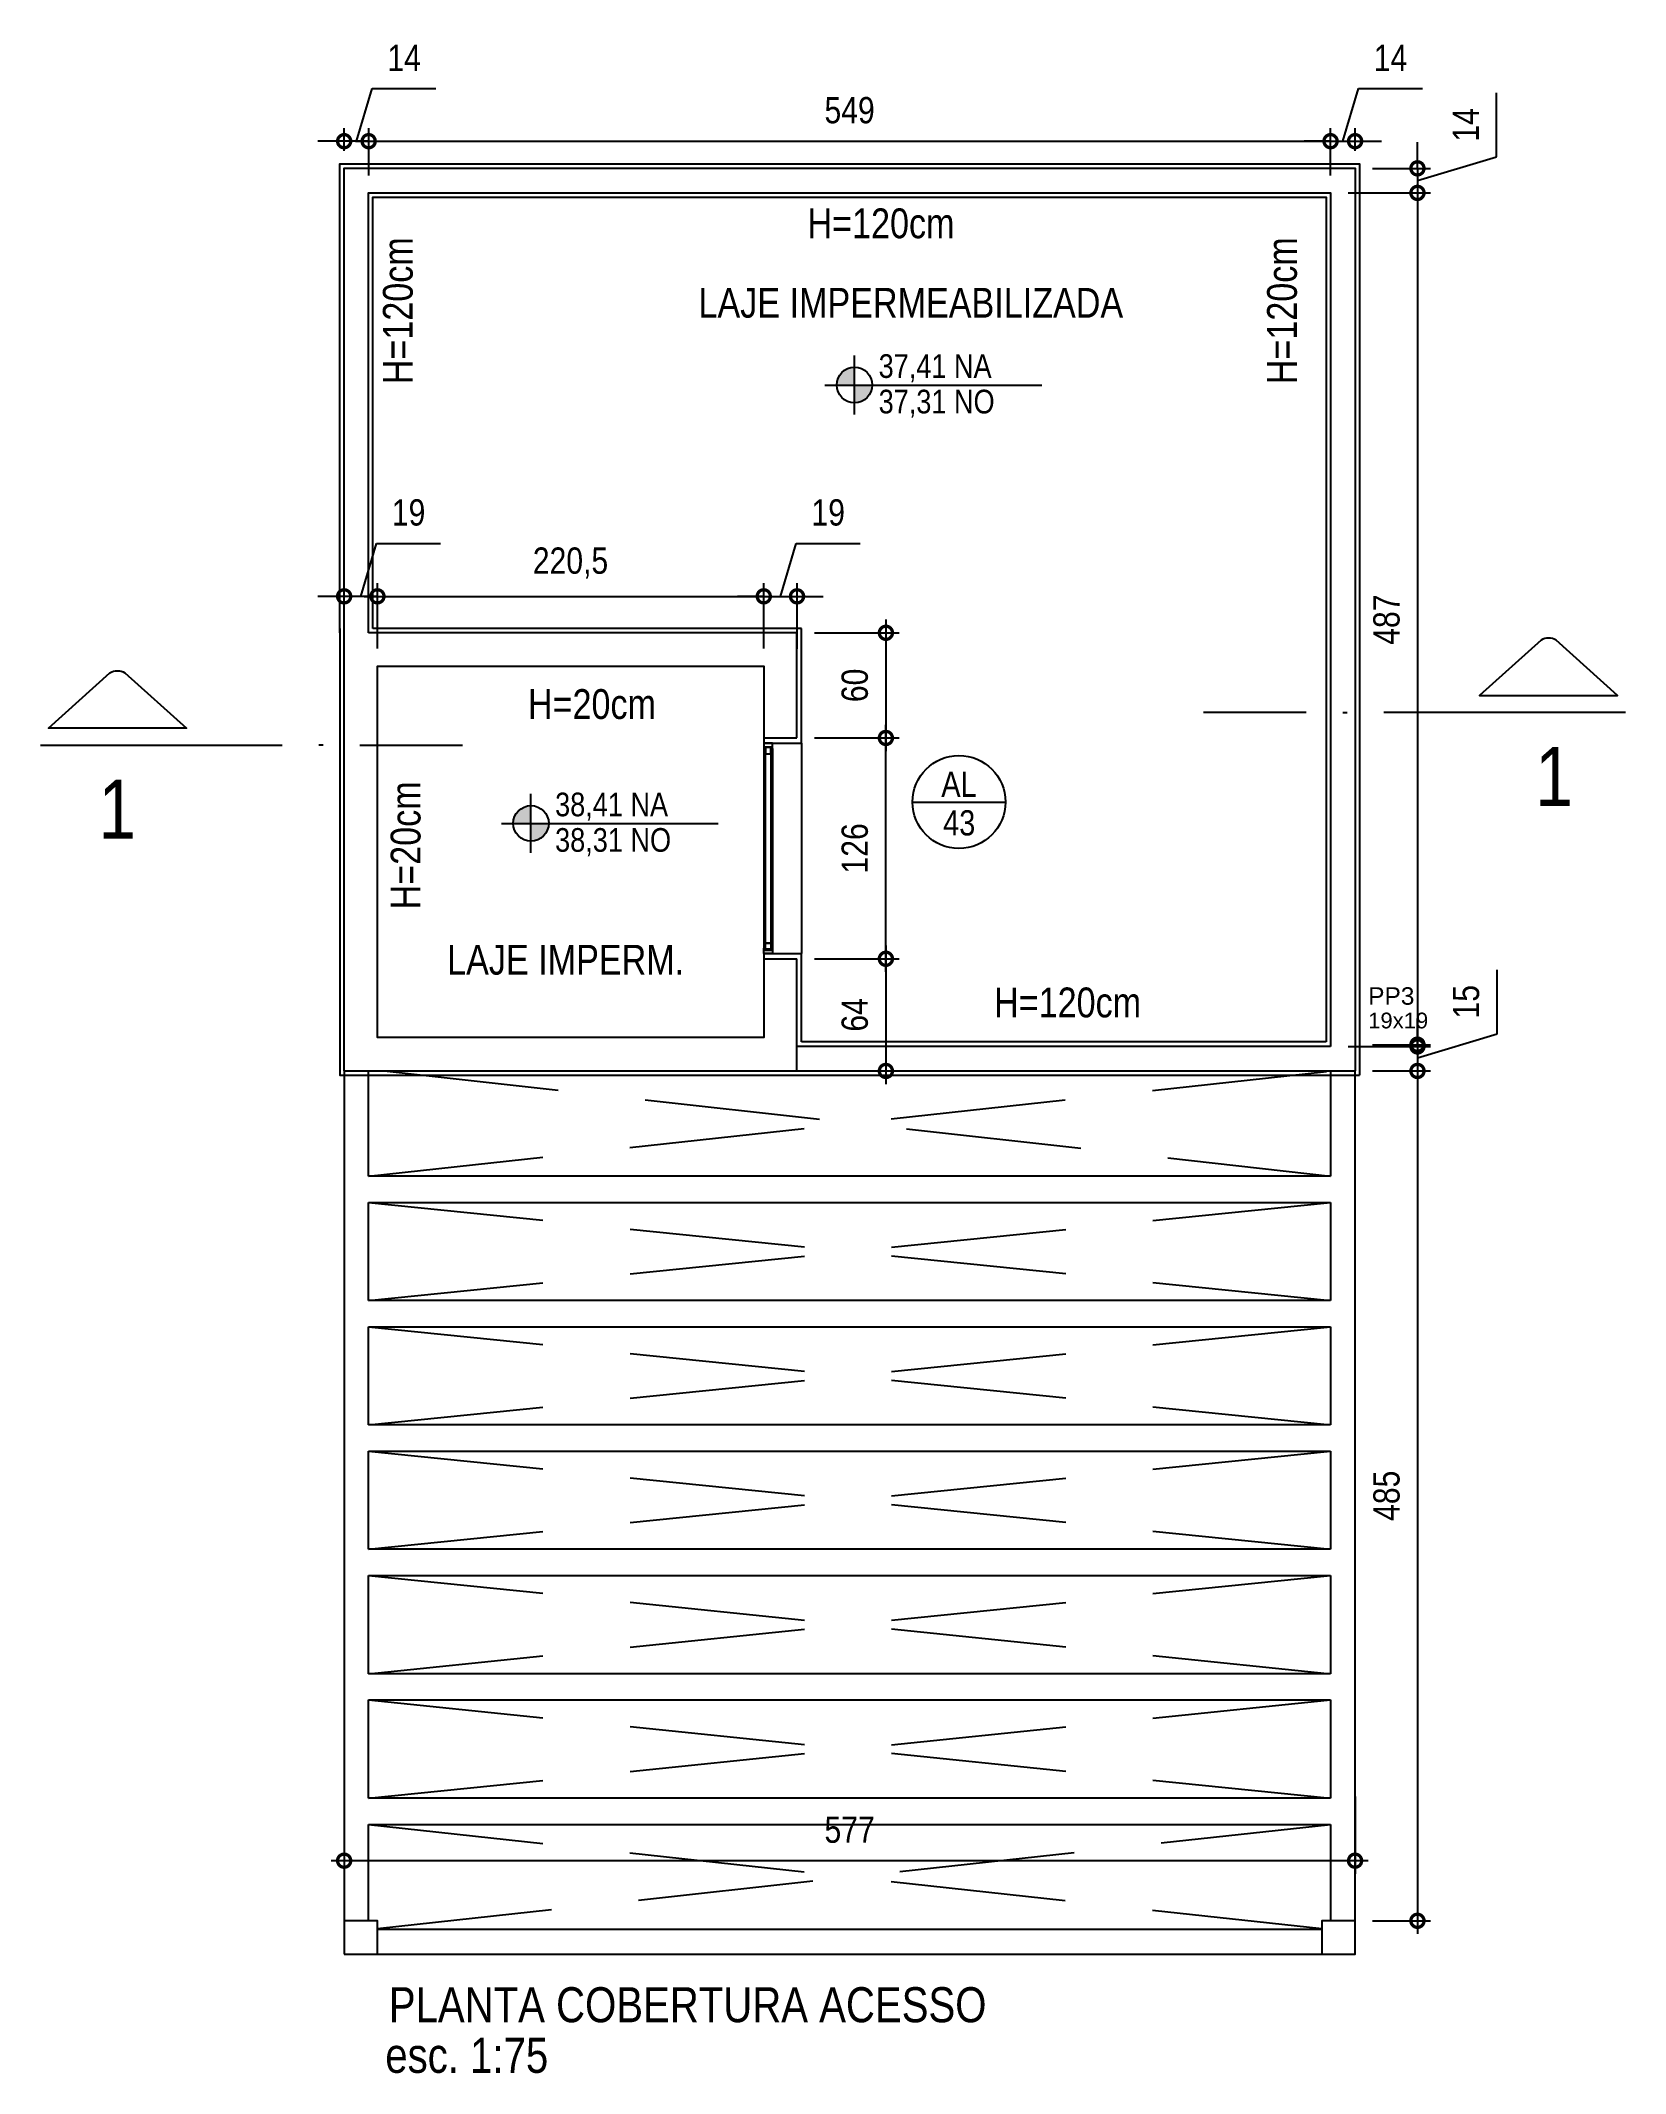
# Model space of a CAD drawing. Header units: metres. Extents: x -154 to 570, y -18 to 184.
# Drawn here: x -31.29 to -22.24, y 95.32 to 106.92 of the extents above; entities that cross this region are included whole.
import ezdxf
from ezdxf.enums import TextEntityAlignment as Align

# ---------------------------------------------------------------- set-up
doc = ezdxf.new("R2010")
doc.units = ezdxf.units.M
doc.header["$PDMODE"] = 1
doc.linetypes.add('DASHEDX2', pattern=[1.5, 1, -0.5])
for name, color, linetype in [('1', 232, 'DASHEDX2'), ('12', 232, 'Continuous'), ('9', 232, 'Continuous'), ('ARQ-ALV ACAB', 4, 'Continuous'), ('ARQ-AUX', 7, 'Continuous'), ('ARQ-AUX1', 1, 'Continuous'), ('ARQ-AUX2', 2, 'Continuous'), ('ARQ-CAX @ 1', 1, 'Continuous'), ('ARQ-DIM - EMBASAM', 2, 'Continuous'), ('ARQ-SIM', 1, 'Continuous'), ('ARQ-SIM - EMBASAM', 1, 'Continuous'), ('ARQ-TXT - EMBASAM', 2, 'Continuous')]:
    doc.layers.add(name, color=color, linetype=linetype)
doc.styles.add('Adesa', font='ARIALN.TTF')
doc.styles.get("Standard").update_dxf_attribs({"font": 'arial.ttf'})
doc.dimstyles.new('ADESA 1-0075', dxfattribs={"dimtxt": 0.15, "dimasz": 0.15, "dimexe": 0.075, "dimexo": 0.1, "dimgap": 0.1, "dimtad": 1, "dimdec": 1, "dimlfac": 100, "dimzin": 12, "dimtxsty": 'Adesa', "dimblk": 'DOTSMALL', "dimcen": 1, "dimdle": 0.075, "dimclrd": 1, "dimclre": 1, "dimclrt": 256, "dimazin": 3, "dimtm": 1e-09, "dimtfac": 1, "dimtdec": 1, "dimtmove": 1, "dimatfit": 0, "dimldrblk": 'DOTSMALL', "dimfxl": 0.8, "dimtvp": 2, "dimtolj": 1, "dimtzin": 0, "dimarcsym": 0})

msp = doc.modelspace()

# ---------------------------------------------------------------- texts
at = {"layer": '12', "linetype": 'Continuous'}
msp.add_text('19x19', height=0.09, dxfattribs=at).set_placement((-23.7083, 101.2818))
at = {"layer": '9', "linetype": 'Continuous'}
msp.add_text('PP3', height=0.1, dxfattribs=at).set_placement((-23.7083, 101.4168))
at = {"layer": 'ARQ-TXT - EMBASAM', "style": 'Adesa'}
for s, height, p in [('H=120cm', 0.17, (-26.4889, 105.7903, -0.0353)), ('LAJE IMPERMEABILIZADA', 0.17, (-26.3185, 105.3368, -0.0353)), ('H=20cm', 0.17, (-28.1386, 103.0475, -0.0353)), ('LAJE IMPERM.', 0.17, (-28.2887, 101.5886, -0.0353)), ('H=120cm', 0.17, (-25.4238, 101.3449, -0.0353)), ('PLANTA COBERTURA ACESSO', 0.2, (-27.5925, 95.6112, -0.0353)), ('esc. 1:75', 0.2, (-28.8531, 95.3225, -0.0353))]:
    msp.add_text(s, height=height, dxfattribs=at).set_placement(p, align=Align.CENTER)
for s, p in [('H=120cm', (-29.1616, 105.3765, -0.0353)), ('H=120cm', (-24.1151, 105.3765, -0.0353)), ('H=20cm', (-29.1173, 102.3261, -0.0353))]:
    msp.add_text(s, height=0.17, rotation=90, dxfattribs=at).set_placement(p, align=Align.CENTER)

# ---------------------------------------------------------------- blocks, each defined once
blk = doc.blocks.new('*U74')
at = {"color": 0, "linetype": 'ByBlock', "ltscale": 0.5}
for points in [[(0.02, -0.045), (0.02, -0.045), (0.02, -0.045), (0.02, -0.045), (0.02, -0.045), (0.02, -0.045), (0.02, -0.045), (0.02, -0.045), (0.02, -0.045), (0.03, -0.045), (0.03, -0.05), (0, -0.05), (0, 0), (0.03, 0), (0.03, -0.005), (0.02, -0.005), (0.02, -0.045)], [(1.18, -0.045), (1.18, -0.045), (1.18, -0.045), (1.18, -0.045), (1.18, -0.045), (1.18, -0.045), (1.18, -0.045), (1.18, -0.045), (1.18, -0.045), (1.17, -0.045), (1.17, -0.05), (1.2, -0.05), (1.2, 0), (1.17, 0), (1.17, -0.005), (1.18, -0.005), (1.18, -0.045)], [(0.025, -0.01), (0.06, -0.01), (0.06, -0.04), (0.025, -0.04)], [(1.175, -0.01), (1.14, -0.01), (1.14, -0.04), (1.175, -0.04)]]:
    blk.add_lwpolyline(points, close=True, dxfattribs=at)
at = {"color": 8, "linetype": 'ByBlock', "ltscale": 0.5}
for points in [[(1.17, 0), (0.03, 0)], [(1.17, -0.05), (0.03, -0.05)]]:
    blk.add_lwpolyline(points, dxfattribs=at)
at = {"color": 7, "linetype": 'ByBlock', "ltscale": 0.5}
blk.add_lwpolyline([(1.14, -0.01), (1.14, -0.04), (0.06, -0.04), (0.06, -0.01)], close=True, dxfattribs=at)
blk = doc.blocks.new('NipAcOs')
at = {"layer": 'ARQ-SIM - EMBASAM'}
h = blk.add_hatch(color=256, dxfattribs=at)
h.dxf.hatch_style = 1
h.paths.add_polyline_path([(0, 0.15, 0.414214), (-0.15, 0), (0, 0)])
h.paths.add_polyline_path([(0.15, 0), (0, 0), (0, -0.15, 0.414214)])
for p, q in [((0, -0.25), (0, 0.25)), ((-0.25, 0), (0.15, 0)), ((0.15, 0), (1.583, 0))]:
    blk.add_line(p, q, dxfattribs=at)
blk.add_circle((0, 0), 0.15, dxfattribs=at)
at = {"style": 'Adesa'}
for p in [(0.204, 0.06), (0.204, -0.24)]:
    blk.add_attdef('000,00', p, '', height=0.2, dxfattribs=at)
blk = doc.blocks.new('ADESA-SIM CORT')
at = {"color": 3}
blk.add_lwpolyline([(1.712, 0.367), (1.4, 0.086), (2.1, 0.086), (1.788, 0.367)], dxfattribs=at)
blk.add_lwpolyline([(1.788, 0.367, 0.267949), (1.712, 0.367)], format="xyb", dxfattribs=at)
at = {"color": 2}
for points in [[(0.521, 0), (0, 0)], [(0.706, 0), (0.729, 0)], [(2.14, 0), (0.914, 0)]]:
    blk.add_lwpolyline(points, dxfattribs=at)
at = {"color": 3, "style": 'Adesa'}
blk.add_attdef('A', text='', height=0.35, dxfattribs=at).set_placement((1.739, -0.325), align=Align.MIDDLE_CENTER)
blk = doc.blocks.new('_DotSmall')
at = {"color": 0, "linetype": 'ByBlock', "const_width": 0.5}
blk.add_lwpolyline([(-0.0625, 0, 1), (0.0625, 0, 1)], format="xyb", close=True, dxfattribs=at)
blk = doc.blocks.new('*D81')
at = {"layer": 'ARQ-DIM - EMBASAM', "color": 1, "lineweight": -2, "transparency": 16777216}
for p, q in [((-29.458, 103.747), (-29.368, 104.049)), ((-29.368, 104.049), (-29.003, 104.049)), ((-29.553, 103.449), (-29.553, 103.822)), ((-29.363, 103.449), (-29.363, 103.822)), ((-29.553, 103.747), (-29.703, 103.747)), ((-29.363, 103.747), (-29.553, 103.747)), ((-29.363, 103.747), (-29.553, 103.747)), ((-29.363, 103.747), (-29.213, 103.747))]:
    blk.add_line(p, q, dxfattribs=at)
at = {"layer": 'Defpoints', "color": 0, "transparency": 16777216}
for p in [(-29.553, 103.747), (-29.553, 103.349), (-29.363, 103.349)]:
    blk.add_point(p, dxfattribs=at)
at = {"layer": 'ARQ-DIM - EMBASAM', "color": 1, "lineweight": -2, "transparency": 16777216, "xscale": 0.15, "yscale": 0.15, "zscale": 0.15}
blk.add_blockref('_DotSmall', (-29.553, 103.747), dxfattribs=at)
at = {"layer": 'ARQ-DIM - EMBASAM', "color": 1, "lineweight": -2, "transparency": 16777216, "xscale": 0.15, "yscale": 0.15, "zscale": 0.15, "rotation": 180}
blk.add_blockref('_DotSmall', (-29.363, 103.747), dxfattribs=at)
at = {"layer": 'ARQ-DIM - EMBASAM', "transparency": 16777216, "insert": (-29.185, 104.225), "char_height": 0.15, "attachment_point": 5, "style": 'Adesa'}
blk.add_mtext('\\A1;19', dxfattribs=at)
blk = doc.blocks.new('*D82')
at = {"layer": 'ARQ-DIM - EMBASAM', "color": 1, "lineweight": -2, "transparency": 16777216}
for p, q in [((-29.363, 103.449), (-29.363, 103.822)), ((-27.158, 103.449), (-27.158, 103.822)), ((-29.438, 103.747), (-27.083, 103.747))]:
    blk.add_line(p, q, dxfattribs=at)
at = {"layer": 'Defpoints', "color": 0, "transparency": 16777216}
for p in [(-27.158, 103.747), (-29.363, 103.349), (-27.158, 103.349)]:
    blk.add_point(p, dxfattribs=at)
at = {"layer": 'ARQ-DIM - EMBASAM', "color": 1, "lineweight": -2, "transparency": 16777216, "xscale": 0.15, "yscale": 0.15, "zscale": 0.15, "rotation": 180}
blk.add_blockref('_DotSmall', (-29.363, 103.747), dxfattribs=at)
at = {"layer": 'ARQ-DIM - EMBASAM', "color": 1, "lineweight": -2, "transparency": 16777216, "xscale": 0.15, "yscale": 0.15, "zscale": 0.15}
blk.add_blockref('_DotSmall', (-27.158, 103.747), dxfattribs=at)
at = {"layer": 'ARQ-DIM - EMBASAM', "transparency": 16777216, "insert": (-28.261, 103.937), "char_height": 0.15, "attachment_point": 5, "style": 'Adesa'}
blk.add_mtext('\\A1;220,5', dxfattribs=at)
blk = doc.blocks.new('*D83')
at = {"layer": 'ARQ-DIM - EMBASAM', "color": 1, "lineweight": -2, "transparency": 16777216}
for p, q in [((-27.063, 103.747), (-26.973, 104.049)), ((-26.973, 104.049), (-26.608, 104.049)), ((-27.158, 103.449), (-27.158, 103.822)), ((-26.968, 103.447), (-26.968, 103.822)), ((-27.158, 103.747), (-27.308, 103.747)), ((-27.158, 103.747), (-26.968, 103.747)), ((-27.158, 103.747), (-26.968, 103.747)), ((-26.968, 103.747), (-26.818, 103.747))]:
    blk.add_line(p, q, dxfattribs=at)
at = {"layer": 'Defpoints', "color": 0, "transparency": 16777216}
for p in [(-26.968, 103.747), (-27.158, 103.349), (-26.968, 103.347)]:
    blk.add_point(p, dxfattribs=at)
at = {"layer": 'ARQ-DIM - EMBASAM', "color": 1, "lineweight": -2, "transparency": 16777216, "xscale": 0.15, "yscale": 0.15, "zscale": 0.15}
blk.add_blockref('_DotSmall', (-27.158, 103.747), dxfattribs=at)
at = {"layer": 'ARQ-DIM - EMBASAM', "color": 1, "lineweight": -2, "transparency": 16777216, "xscale": 0.15, "yscale": 0.15, "zscale": 0.15, "rotation": 180}
blk.add_blockref('_DotSmall', (-26.968, 103.747), dxfattribs=at)
at = {"layer": 'ARQ-DIM - EMBASAM', "transparency": 16777216, "insert": (-26.79, 104.225), "char_height": 0.15, "attachment_point": 5, "style": 'Adesa'}
blk.add_mtext('\\A1;19', dxfattribs=at)
blk = doc.blocks.new('*D84')
at = {"layer": 'ARQ-DIM - EMBASAM', "color": 1, "lineweight": -2, "transparency": 16777216}
for p, q in [((-26.461, 101.754), (-26.461, 100.964)), ((-26.868, 101.679), (-26.386, 101.679)), ((-26.868, 101.039), (-26.386, 101.039))]:
    blk.add_line(p, q, dxfattribs=at)
at = {"layer": 'Defpoints', "color": 0, "transparency": 16777216}
for p in [(-26.968, 101.679), (-26.968, 101.039), (-26.461, 101.039)]:
    blk.add_point(p, dxfattribs=at)
at = {"layer": 'ARQ-DIM - EMBASAM', "color": 1, "lineweight": -2, "transparency": 16777216, "xscale": 0.15, "yscale": 0.15, "zscale": 0.15}
for p, rotation in [((-26.461, 101.679), 90), ((-26.461, 101.039), 270)]:
    blk.add_blockref('_DotSmall', p, dxfattribs=dict(at, rotation=rotation))
at = {"layer": 'ARQ-DIM - EMBASAM', "transparency": 16777216, "insert": (-26.638, 101.359), "char_height": 0.15, "attachment_point": 5, "rotation": 90, "style": 'Adesa'}
blk.add_mtext('\\A1;64', dxfattribs=at)
blk = doc.blocks.new('*D85')
at = {"layer": 'ARQ-DIM - EMBASAM', "color": 1, "lineweight": -2, "transparency": 16777216}
for p, q in [((-26.461, 101.604), (-26.461, 103.014)), ((-26.868, 102.939), (-26.386, 102.939)), ((-26.868, 101.679), (-26.386, 101.679))]:
    blk.add_line(p, q, dxfattribs=at)
at = {"layer": 'Defpoints', "color": 0, "transparency": 16777216}
for p in [(-26.968, 102.939), (-26.461, 102.939), (-26.968, 101.679)]:
    blk.add_point(p, dxfattribs=at)
at = {"layer": 'ARQ-DIM - EMBASAM', "color": 1, "lineweight": -2, "transparency": 16777216, "xscale": 0.15, "yscale": 0.15, "zscale": 0.15}
for p, rotation in [((-26.461, 102.939), 90), ((-26.461, 101.679), 270)]:
    blk.add_blockref('_DotSmall', p, dxfattribs=dict(at, rotation=rotation))
at = {"layer": 'ARQ-DIM - EMBASAM', "transparency": 16777216, "insert": (-26.638, 102.309), "char_height": 0.15, "attachment_point": 5, "rotation": 90, "style": 'Adesa'}
blk.add_mtext('\\A1;126', dxfattribs=at)
blk = doc.blocks.new('*D86')
at = {"layer": 'ARQ-DIM - EMBASAM', "color": 1, "lineweight": -2, "transparency": 16777216}
for p, q in [((-26.461, 103.614), (-26.461, 102.864)), ((-26.868, 103.539), (-26.386, 103.539)), ((-26.868, 102.939), (-26.386, 102.939))]:
    blk.add_line(p, q, dxfattribs=at)
at = {"layer": 'Defpoints', "color": 0, "transparency": 16777216}
for p in [(-26.968, 103.539), (-26.968, 102.939), (-26.461, 102.939)]:
    blk.add_point(p, dxfattribs=at)
at = {"layer": 'ARQ-DIM - EMBASAM', "color": 1, "lineweight": -2, "transparency": 16777216, "xscale": 0.15, "yscale": 0.15, "zscale": 0.15}
for p, rotation in [((-26.461, 103.539), 90), ((-26.461, 102.939), 270)]:
    blk.add_blockref('_DotSmall', p, dxfattribs=dict(at, rotation=rotation))
at = {"layer": 'ARQ-DIM - EMBASAM', "transparency": 16777216, "insert": (-26.638, 103.239), "char_height": 0.15, "attachment_point": 5, "rotation": 90, "style": 'Adesa'}
blk.add_mtext('\\A1;60', dxfattribs=at)
blk = doc.blocks.new('*D87')
at = {"layer": 'ARQ-DIM - EMBASAM', "color": 1, "lineweight": -2, "transparency": 16777216}
for p, q in [((-29.483, 106.344), (-29.393, 106.644)), ((-29.393, 106.644), (-29.029, 106.644)), ((-29.553, 106.289), (-29.553, 106.419)), ((-29.413, 106.149), (-29.413, 106.419)), ((-29.553, 106.344), (-29.703, 106.344)), ((-29.413, 106.344), (-29.553, 106.344)), ((-29.413, 106.344), (-29.553, 106.344)), ((-29.413, 106.344), (-29.263, 106.344))]:
    blk.add_line(p, q, dxfattribs=at)
at = {"layer": 'Defpoints', "color": 0, "transparency": 16777216}
for p in [(-29.553, 106.344), (-29.553, 106.189), (-29.413, 106.049)]:
    blk.add_point(p, dxfattribs=at)
at = {"layer": 'ARQ-DIM - EMBASAM', "color": 1, "lineweight": -2, "transparency": 16777216, "xscale": 0.15, "yscale": 0.15, "zscale": 0.15}
blk.add_blockref('_DotSmall', (-29.553, 106.344), dxfattribs=at)
at = {"layer": 'ARQ-DIM - EMBASAM', "color": 1, "lineweight": -2, "transparency": 16777216, "xscale": 0.15, "yscale": 0.15, "zscale": 0.15, "rotation": 180}
blk.add_blockref('_DotSmall', (-29.413, 106.344), dxfattribs=at)
at = {"layer": 'ARQ-DIM - EMBASAM', "transparency": 16777216, "insert": (-29.211, 106.819), "char_height": 0.15, "attachment_point": 5, "style": 'Adesa'}
blk.add_mtext('\\A1;14', dxfattribs=at)
blk = doc.blocks.new('*D88')
at = {"layer": 'ARQ-DIM - EMBASAM', "color": 1, "lineweight": -2, "transparency": 16777216}
for p, q in [((-29.413, 106.149), (-29.413, 106.419)), ((-23.923, 106.149), (-23.923, 106.419)), ((-29.488, 106.344), (-23.848, 106.344))]:
    blk.add_line(p, q, dxfattribs=at)
at = {"layer": 'Defpoints', "color": 0, "transparency": 16777216}
for p in [(-23.923, 106.344), (-29.413, 106.049), (-23.923, 106.049)]:
    blk.add_point(p, dxfattribs=at)
at = {"layer": 'ARQ-DIM - EMBASAM', "color": 1, "lineweight": -2, "transparency": 16777216, "xscale": 0.15, "yscale": 0.15, "zscale": 0.15, "rotation": 180}
blk.add_blockref('_DotSmall', (-29.413, 106.344), dxfattribs=at)
at = {"layer": 'ARQ-DIM - EMBASAM', "color": 1, "lineweight": -2, "transparency": 16777216, "xscale": 0.15, "yscale": 0.15, "zscale": 0.15}
blk.add_blockref('_DotSmall', (-23.923, 106.344), dxfattribs=at)
at = {"layer": 'ARQ-DIM - EMBASAM', "transparency": 16777216, "insert": (-26.668, 106.52), "char_height": 0.15, "attachment_point": 5, "style": 'Adesa'}
blk.add_mtext('\\A1;549', dxfattribs=at)
blk = doc.blocks.new('*D89')
at = {"layer": 'ARQ-DIM - EMBASAM', "color": 1, "lineweight": -2, "transparency": 16777216}
for p, q in [((-23.853, 106.344), (-23.763, 106.644)), ((-23.763, 106.644), (-23.399, 106.644)), ((-23.923, 106.149), (-23.923, 106.419)), ((-23.783, 106.289), (-23.783, 106.419)), ((-23.923, 106.344), (-24.073, 106.344)), ((-23.923, 106.344), (-23.783, 106.344)), ((-23.923, 106.344), (-23.783, 106.344)), ((-23.783, 106.344), (-23.633, 106.344))]:
    blk.add_line(p, q, dxfattribs=at)
at = {"layer": 'Defpoints', "color": 0, "transparency": 16777216}
for p in [(-23.783, 106.344), (-23.783, 106.189), (-23.923, 106.049)]:
    blk.add_point(p, dxfattribs=at)
at = {"layer": 'ARQ-DIM - EMBASAM', "color": 1, "lineweight": -2, "transparency": 16777216, "xscale": 0.15, "yscale": 0.15, "zscale": 0.15}
blk.add_blockref('_DotSmall', (-23.923, 106.344), dxfattribs=at)
at = {"layer": 'ARQ-DIM - EMBASAM', "color": 1, "lineweight": -2, "transparency": 16777216, "xscale": 0.15, "yscale": 0.15, "zscale": 0.15, "rotation": 180}
blk.add_blockref('_DotSmall', (-23.783, 106.344), dxfattribs=at)
at = {"layer": 'ARQ-DIM - EMBASAM', "transparency": 16777216, "insert": (-23.581, 106.819), "char_height": 0.15, "attachment_point": 5, "style": 'Adesa'}
blk.add_mtext('\\A1;14', dxfattribs=at)
blk = doc.blocks.new('*D90')
at = {"layer": 'ARQ-DIM - EMBASAM', "color": 1, "lineweight": -2, "transparency": 16777216}
for p, q in [((-22.976, 106.255), (-22.976, 106.619)), ((-23.427, 106.189), (-23.427, 106.339)), ((-23.427, 106.119), (-22.976, 106.255)), ((-23.683, 106.189), (-23.352, 106.189)), ((-23.427, 106.189), (-23.427, 106.049)), ((-23.427, 106.189), (-23.427, 106.049)), ((-23.823, 106.049), (-23.352, 106.049)), ((-23.427, 106.049), (-23.427, 105.899))]:
    blk.add_line(p, q, dxfattribs=at)
at = {"layer": 'Defpoints', "color": 0, "transparency": 16777216}
for p in [(-23.783, 106.189), (-23.923, 106.049), (-23.427, 106.049)]:
    blk.add_point(p, dxfattribs=at)
at = {"layer": 'ARQ-DIM - EMBASAM', "color": 1, "lineweight": -2, "transparency": 16777216, "xscale": 0.15, "yscale": 0.15, "zscale": 0.15}
for p, rotation in [((-23.427, 106.189), 270), ((-23.427, 106.049), 90)]:
    blk.add_blockref('_DotSmall', p, dxfattribs=dict(at, rotation=rotation))
at = {"layer": 'ARQ-DIM - EMBASAM', "transparency": 16777216, "insert": (-23.151, 106.437), "char_height": 0.15, "attachment_point": 5, "rotation": 90, "style": 'Adesa'}
blk.add_mtext('\\A1;14', dxfattribs=at)
blk = doc.blocks.new('*D91')
at = {"layer": 'ARQ-DIM - EMBASAM', "color": 1, "lineweight": -2, "transparency": 16777216}
for p, q in [((-23.427, 106.124), (-23.427, 101.104)), ((-23.823, 106.049), (-23.352, 106.049)), ((-23.823, 101.179), (-23.352, 101.179))]:
    blk.add_line(p, q, dxfattribs=at)
at = {"layer": 'Defpoints', "color": 0, "transparency": 16777216}
for p in [(-23.923, 106.049), (-23.923, 101.179), (-23.427, 101.179)]:
    blk.add_point(p, dxfattribs=at)
at = {"layer": 'ARQ-DIM - EMBASAM', "color": 1, "lineweight": -2, "transparency": 16777216, "xscale": 0.15, "yscale": 0.15, "zscale": 0.15}
for p, rotation in [((-23.427, 106.049), 90), ((-23.427, 101.179), 270)]:
    blk.add_blockref('_DotSmall', p, dxfattribs=dict(at, rotation=rotation))
at = {"layer": 'ARQ-DIM - EMBASAM', "transparency": 16777216, "insert": (-23.603, 103.614), "char_height": 0.15, "attachment_point": 5, "rotation": 90, "style": 'Adesa'}
blk.add_mtext('\\A1;487', dxfattribs=at)
blk = doc.blocks.new('*D92')
at = {"layer": 'ARQ-DIM - EMBASAM', "color": 1, "lineweight": -2, "transparency": 16777216}
for p, q in [((-22.972, 101.251), (-22.972, 101.616)), ((-23.427, 101.189), (-23.427, 101.339)), ((-23.427, 101.114), (-22.972, 101.251)), ((-23.683, 101.189), (-23.352, 101.189)), ((-23.427, 101.189), (-23.427, 101.039)), ((-23.427, 101.189), (-23.427, 101.039)), ((-23.683, 101.039), (-23.352, 101.039)), ((-23.427, 101.039), (-23.427, 100.889))]:
    blk.add_line(p, q, dxfattribs=at)
at = {"layer": 'Defpoints', "color": 0, "transparency": 16777216}
for p in [(-23.783, 101.189), (-23.783, 101.039), (-23.427, 101.039)]:
    blk.add_point(p, dxfattribs=at)
at = {"layer": 'ARQ-DIM - EMBASAM', "color": 1, "lineweight": -2, "transparency": 16777216, "xscale": 0.15, "yscale": 0.15, "zscale": 0.15}
for p, rotation in [((-23.427, 101.189), 270), ((-23.427, 101.039), 90)]:
    blk.add_blockref('_DotSmall', p, dxfattribs=dict(at, rotation=rotation))
at = {"layer": 'ARQ-DIM - EMBASAM', "transparency": 16777216, "insert": (-23.149, 101.434), "char_height": 0.15, "attachment_point": 5, "rotation": 90, "style": 'Adesa'}
blk.add_mtext('\\A1;15', dxfattribs=at)
blk = doc.blocks.new('*D93')
at = {"layer": 'ARQ-DIM - EMBASAM', "color": 1, "lineweight": -2, "transparency": 16777216}
for p, q in [((-23.683, 101.039), (-23.352, 101.039)), ((-23.427, 101.114), (-23.427, 96.115)), ((-23.683, 96.19), (-23.352, 96.19))]:
    blk.add_line(p, q, dxfattribs=at)
at = {"layer": 'Defpoints', "color": 0, "transparency": 16777216}
for p in [(-23.783, 101.039), (-23.783, 96.19), (-23.427, 96.19)]:
    blk.add_point(p, dxfattribs=at)
at = {"layer": 'ARQ-DIM - EMBASAM', "color": 1, "lineweight": -2, "transparency": 16777216, "xscale": 0.15, "yscale": 0.15, "zscale": 0.15}
for p, rotation in [((-23.427, 101.039), 90), ((-23.427, 96.19), 270)]:
    blk.add_blockref('_DotSmall', p, dxfattribs=dict(at, rotation=rotation))
at = {"layer": 'ARQ-DIM - EMBASAM', "transparency": 16777216, "insert": (-23.603, 98.615), "char_height": 0.15, "attachment_point": 5, "rotation": 90, "style": 'Adesa'}
blk.add_mtext('\\A1;485', dxfattribs=at)
blk = doc.blocks.new('*D94')
at = {"layer": 'ARQ-DIM - EMBASAM', "color": 1, "lineweight": -2, "transparency": 16777216}
for p, q in [((-29.553, 96.9), (-29.553, 96.458)), ((-23.783, 96.9), (-23.783, 96.458)), ((-23.708, 96.533), (-29.628, 96.533))]:
    blk.add_line(p, q, dxfattribs=at)
at = {"layer": 'Defpoints', "color": 0, "transparency": 16777216}
for p in [(-29.553, 97), (-23.783, 97, 0), (-29.553, 96.533)]:
    blk.add_point(p, dxfattribs=at)
at = {"layer": 'ARQ-DIM - EMBASAM', "color": 1, "lineweight": -2, "transparency": 16777216, "xscale": 0.15, "yscale": 0.15, "zscale": 0.15, "rotation": 180}
blk.add_blockref('_DotSmall', (-29.553, 96.533), dxfattribs=at)
at = {"layer": 'ARQ-DIM - EMBASAM', "color": 1, "lineweight": -2, "transparency": 16777216, "xscale": 0.15, "yscale": 0.15, "zscale": 0.15}
blk.add_blockref('_DotSmall', (-23.783, 96.533), dxfattribs=at)
at = {"layer": 'ARQ-DIM - EMBASAM', "transparency": 16777216, "insert": (-26.668, 96.709), "char_height": 0.15, "attachment_point": 5, "style": 'Adesa'}
blk.add_mtext('\\A1;577', dxfattribs=at)
blk = doc.blocks.new('TIPO COTA$0$Chamada_planta')
at = {"layer": 'ARQ-SIM'}
blk.add_line((-0.983, 0), (0.983, 0), dxfattribs=at)
blk.add_circle((0, 0), 0.983, dxfattribs=at)
at = {"layer": 'ARQ-SIM', "color": 2, "style": 'Adesa'}
for tag, p in [('NUMERO', (0, 0.234)), ('C.D.', (0, -0.272))]:
    blk.add_attdef(tag, text='', height=0.5, dxfattribs=at).set_placement(p, align=Align.MIDDLE_CENTER)

# ---------------------------------------------------------------- dimensions: what is measured, and where the dimension line sits
at = {"layer": 'ARQ-DIM - EMBASAM'}
for base, p1, p2, picture, middle in [((-29.5533, 106.3436), (-29.4133, 106.0494), (-29.5533, 106.1894), '*D87', (-29.2932, 106.8192)), ((-23.7833, 106.3436), (-23.9233, 106.0494), (-23.7833, 106.1894), '*D89', (-23.6632, 106.8192)), ((-23.9233, 106.3436), (-29.4133, 106.0494), (-23.9233, 106.0494), '*D88', (-26.6683, 106.5202)), ((-29.5534, 103.747), (-29.3634, 103.3492), (-29.5534, 103.3492), '*D81', (-29.2679, 104.2252)), ((-26.9684, 103.747), (-27.1584, 103.3492), (-26.9684, 103.3473), '*D83', (-26.8729, 104.2252)), ((-27.1584, 103.747), (-29.3634, 103.3492), (-27.1584, 103.3492), '*D82', (-28.2609, 103.9371)), ((-29.5534, 96.5331), (-23.7834, 97, 0), (-29.5534, 97), '*D94', (-26.6684, 96.7094))]:
    dim = msp.add_linear_dim(base=base, p1=p1, p2=p2, dimstyle='ADESA 1-0075', dxfattribs=at)
    dim.commit()
    dim.dimension.update_dxf_attribs({"geometry": picture, "text_midpoint": middle})
for base, p1, p2, picture, middle in [((-23.4268, 106.0494), (-23.7833, 106.1894), (-23.9233, 106.0494), '*D90', (-23.1512, 106.3547)), ((-23.4268, 101.1793), (-23.9233, 106.0494), (-23.9234, 101.1793), '*D91', (-23.6034, 103.6143)), ((-26.4614, 102.9389), (-26.9684, 103.5393), (-26.9684, 102.9389), '*D86', (-26.638, 103.2391)), ((-26.4614, 102.9389), (-26.9684, 101.6789), (-26.9684, 102.9389), '*D85', (-26.638, 102.3089)), ((-23.4268, 101.0393), (-23.7834, 101.1894), (-23.7833, 101.0393), '*D92', (-23.1487, 101.3508))]:
    dim = msp.add_linear_dim(base=base, p1=p1, p2=p2, angle=90, dimstyle='ADESA 1-0075', dxfattribs=at)
    dim.commit()
    dim.dimension.update_dxf_attribs({"geometry": picture, "text_midpoint": middle})
for base, p1, p2, picture, middle in [((-26.4614, 101.0393), (-26.9684, 101.6789), (-26.9684, 101.0393), '*D84', (-26.638, 101.3591)), ((-23.4268, 96.19), (-23.7833, 101.0393), (-23.7833, 96.19), '*D93', (-23.6034, 98.6146))]:
    dim = msp.add_linear_dim(base=base, p1=p1, p2=p2, angle=90, dimstyle='ADESA 1-0075', override={"dimdec": 0}, dxfattribs=at)
    dim.commit()
    dim.dimension.update_dxf_attribs({"geometry": picture, "text_midpoint": middle})

# ---------------------------------------------------------------- linework, layer by layer
at = {"layer": '1'}
for p, q in [((-29.4133, 100.4393), (-23.9233, 101.0393)), ((-29.3248, 101.0393), (-23.9233, 100.4393)), ((-29.4133, 99.7293), (-23.9233, 100.2893)), ((-29.4133, 100.2893), (-23.9233, 99.7293)), ((-29.4133, 99.0193), (-23.9233, 99.5793)), ((-29.4133, 99.5793), (-23.9233, 99.0193)), ((-29.4133, 98.31), (-23.9233, 98.8693)), ((-29.4133, 98.8693), (-23.9233, 98.31)), ((-29.4133, 97.6), (-23.9233, 98.16)), ((-29.4133, 98.16), (-23.9233, 97.6)), ((-29.4133, 96.89), (-23.9233, 97.45)), ((-29.4133, 97.45), (-23.9233, 96.89)), ((-29.4133, 96.74), (-23.9733, 96.1457)), ((-29.3633, 96.1457), (-23.9233, 96.74))]:
    msp.add_line(p, q, dxfattribs=at)
at = {"layer": 'ARQ-ALV ACAB'}
for p, q in [((-28.8133, 103.5643), (-29.3884, 103.5643)), ((-26.9434, 103.5643), (-28.8133, 103.5643)), ((-26.9434, 102.9089), (-26.9434, 103.5643)), ((-26.9434, 101.2043), (-26.9434, 101.7089)), ((-23.9484, 101.2043), (-26.9434, 101.2043)), ((-26.9683, 101.0143), (-23.7583, 101.0143))]:
    msp.add_line(p, q, dxfattribs=at)
at = {"layer": 'ARQ-ALV ACAB', "elevation": 0}
for points in [[(-29.5784, 103.5393), (-29.5783, 106.2144), (-23.7583, 106.2144), (-23.7583, 101.0143)], [(-29.3884, 103.5643), (-29.3883, 106.0244), (-23.9483, 106.0244), (-23.9484, 101.2043)], [(-29.5784, 103.5643), (-29.5783, 101.0143), (-26.9433, 101.0143)], [(-27.1584, 102.9389), (-27.1584, 102.9089)], [(-27.1584, 102.9089), (-26.9434, 102.9089)], [(-27.1584, 101.7089), (-26.9434, 101.7089)], [(-27.1584, 101.7089), (-27.1584, 101.6789)]]:
    msp.add_lwpolyline(points, dxfattribs=at)
at = {"layer": 'ARQ-AUX'}
msp.add_lwpolyline([(-26.9434, 102.9089), (-26.9434, 101.7089)], dxfattribs=at)
at = {"layer": 'ARQ-AUX1', "elevation": 0}
for points in [[(-29.5533, 101.0393), (-29.5533, 100.348)], [(-29.4133, 100.4393), (-29.4133, 101.0393)], [(-23.9233, 101.0393), (-23.9233, 100.4393)], [(-23.7833, 100.348), (-23.7833, 101.0393)], [(-23.9233, 100.4393), (-29.4133, 100.4393)], [(-29.5533, 100.348), (-29.5533, 99.6467)], [(-23.7833, 99.6467), (-23.7833, 100.348)], [(-29.4133, 99.7293), (-29.4133, 100.2893)], [(-29.4133, 100.2893), (-23.9233, 100.2893)], [(-23.9233, 100.2893), (-23.9233, 99.7293)], [(-29.5533, 99.6467), (-29.5533, 98.9453)], [(-23.9233, 99.7293), (-29.4133, 99.7293)], [(-23.7833, 98.9453), (-23.7833, 99.6467)], [(-29.4133, 99.0193), (-29.4133, 99.5793)], [(-29.4133, 99.5793), (-23.9233, 99.5793)], [(-23.9233, 99.5793), (-23.9233, 99.0193)], [(-29.5533, 98.9453), (-29.5533, 98.244)], [(-23.9233, 99.0193), (-29.4133, 99.0193)], [(-23.7833, 98.244), (-23.7833, 98.9453)], [(-29.4133, 98.31), (-29.4133, 98.8693)], [(-29.4133, 98.8693), (-23.9233, 98.8693)], [(-23.9233, 98.8693), (-23.9233, 98.31)], [(-29.5533, 98.244), (-29.5533, 97.5426)], [(-23.9233, 98.31), (-29.4133, 98.31)], [(-23.7833, 97.525), (-23.7833, 98.244)], [(-29.4133, 97.6), (-29.4133, 98.16)], [(-29.4133, 98.16), (-23.9233, 98.16)], [(-23.9233, 98.16), (-23.9233, 97.6)], [(-29.5533, 97.5426), (-29.5533, 96.8413)], [(-23.9233, 97.6), (-29.4133, 97.6)], [(-29.4133, 96.89), (-29.4133, 97.45)], [(-29.4133, 97.45), (-23.9233, 97.45)], [(-23.9233, 97.45), (-23.9233, 96.89)], [(-23.7833, 96.8413), (-23.7833, 97.525)], [(-23.9233, 96.89), (-29.4133, 96.89)], [(-29.5533, 96.8413), (-29.5533, 96.19)], [(-29.4133, 96.19), (-29.4133, 96.74)], [(-29.4133, 96.74), (-23.9233, 96.74)], [(-23.9233, 96.74), (-23.9233, 96.19)], [(-23.7833, 96.19), (-23.7833, 96.8413)], [(-29.5533, 96), (-29.3633, 96), (-29.3633, 96.19), (-29.5533, 96.19), (-29.5533, 96)], [(-29.5533, 96), (-29.3633, 96), (-29.3633, 96.19), (-29.5533, 96.19), (-29.5533, 96)], [(-23.9733, 96), (-23.7833, 96), (-23.7833, 96.19), (-23.9733, 96.19), (-23.9733, 96)], [(-23.9733, 96), (-23.7833, 96), (-23.7833, 96.19), (-23.9733, 96.19), (-23.9733, 96)], [(-23.9733, 96.14), (-29.3633, 96.14)], [(-29.3633, 96), (-23.9733, 96)]]:
    msp.add_lwpolyline(points, dxfattribs=at)
at = {"layer": 'ARQ-AUX2'}
for p, q in [((-29.5533, 101.0393), (-29.5534, 103.5393)), ((-23.9234, 101.1793), (-26.9684, 101.1793)), ((-26.9683, 101.0393), (-23.7833, 101.0393))]:
    msp.add_line(p, q, dxfattribs=at)
at = {"layer": 'ARQ-AUX2', "elevation": 0}
for points in [[(-29.5534, 103.5393), (-29.5533, 106.1894), (-23.7833, 106.1894), (-23.7833, 101.0393)], [(-29.4134, 103.5393), (-29.4133, 106.0494), (-23.9233, 106.0494), (-23.9234, 101.1793)], [(-26.9684, 102.9389), (-26.9684, 103.5393), (-28.8183, 103.5393)], [(-27.1584, 101.6789), (-27.1584, 101.2293), (-29.3634, 101.2293), (-29.3634, 103.3492), (-28.8133, 103.3492)], [(-28.8133, 103.3492), (-27.1584, 103.3492), (-27.1584, 102.9389)], [(-27.1584, 102.9389), (-26.9684, 102.9389)], [(-29.5533, 101.0393), (-26.9683, 101.0393), (-26.9684, 101.6789)], [(-27.1584, 101.6789), (-26.9684, 101.6789)]]:
    msp.add_lwpolyline(points, dxfattribs=at)
at = {"layer": 'ARQ-AUX2'}
msp.add_lwpolyline([(-28.8183, 103.5393), (-29.4134, 103.5393)], dxfattribs=at)

# ---------------------------------------------------------------- block references
at = {"layer": 'ARQ-CAX @ 1', "rotation": 90}
msp.add_blockref('*U74', (-27.1584, 101.7089), dxfattribs=at)
at = {"layer": 'ARQ-SIM'}
ref = msp.add_blockref('ADESA-SIM CORT', (-24.6476, 103.0845, -0.0013), dxfattribs=dict(at, xscale=1.125, yscale=1.125, zscale=1.125))
ref.add_attrib('A', '1', dxfattribs={"layer": '0', "color": 4, "height": 0.3375, "style": 'Adesa'}).set_placement((-22.6473, 102.7192, -0.0013), align=Align.MIDDLE_CENTER)
ref = msp.add_blockref('ADESA-SIM CORT', (-28.8781, 102.8983, -0.0026), dxfattribs=dict(at, xscale=-1.125, yscale=1.125, zscale=1.125))
ref.add_attrib('A', '1', dxfattribs={"layer": '0', "color": 4, "height": 0.3375, "style": 'Adesa'}).set_placement((-30.8482, 102.533, -0.0026), align=Align.MIDDLE_CENTER)
ref = msp.add_blockref('TIPO COTA$0$Chamada_planta', (-26.0439, 102.5736), dxfattribs=dict(at, xscale=0.27, yscale=0.27, zscale=0.27))
ref.add_attrib('NUMERO', 'AL', dxfattribs={"color": 2, "height": 0.144, "style": 'Adesa'}).set_placement((-26.0439, 102.675), align=Align.MIDDLE_CENTER)
ref.add_attrib('C.D.', '43', dxfattribs={"color": 2, "height": 0.144, "style": 'Adesa'}).set_placement((-26.0424, 102.4547), align=Align.MIDDLE_CENTER)
at = {"layer": 'ARQ-SIM - EMBASAM'}
ref = msp.add_blockref('NipAcOs', (-26.64, 104.9528), dxfattribs=dict(at, xscale=0.675, yscale=0.675, zscale=0.675))
ref.add_attrib('000,00', '37,31 NO', (-26.5023, 104.7908), dxfattribs={"layer": '0', "color": 2, "height": 0.135, "style": 'Adesa'})
ref.add_attrib('000,00', '37,41 NA', (-26.5023, 104.9933), dxfattribs={"layer": '0', "color": 2, "height": 0.135, "style": 'Adesa'})
ref = msp.add_blockref('NipAcOs', (-28.4867, 102.4516), dxfattribs=dict(at, xscale=0.675, yscale=0.675, zscale=0.675))
ref.add_attrib('000,00', '38,31 NO', (-28.3489, 102.2896), dxfattribs={"layer": '0', "color": 2, "height": 0.135, "style": 'Adesa'})
ref.add_attrib('000,00', '38,41 NA', (-28.3489, 102.4921), dxfattribs={"layer": '0', "color": 2, "height": 0.135, "style": 'Adesa'})

msp.set_redraw_order([(e.dxf.handle, doc.entitydb.next_handle()) for e in msp.query("TEXT MTEXT ATTDEF DIMENSION ARC_DIMENSION")])  # texts and dimensions are drawn at this point

doc.saveas('drawing.dxf')
